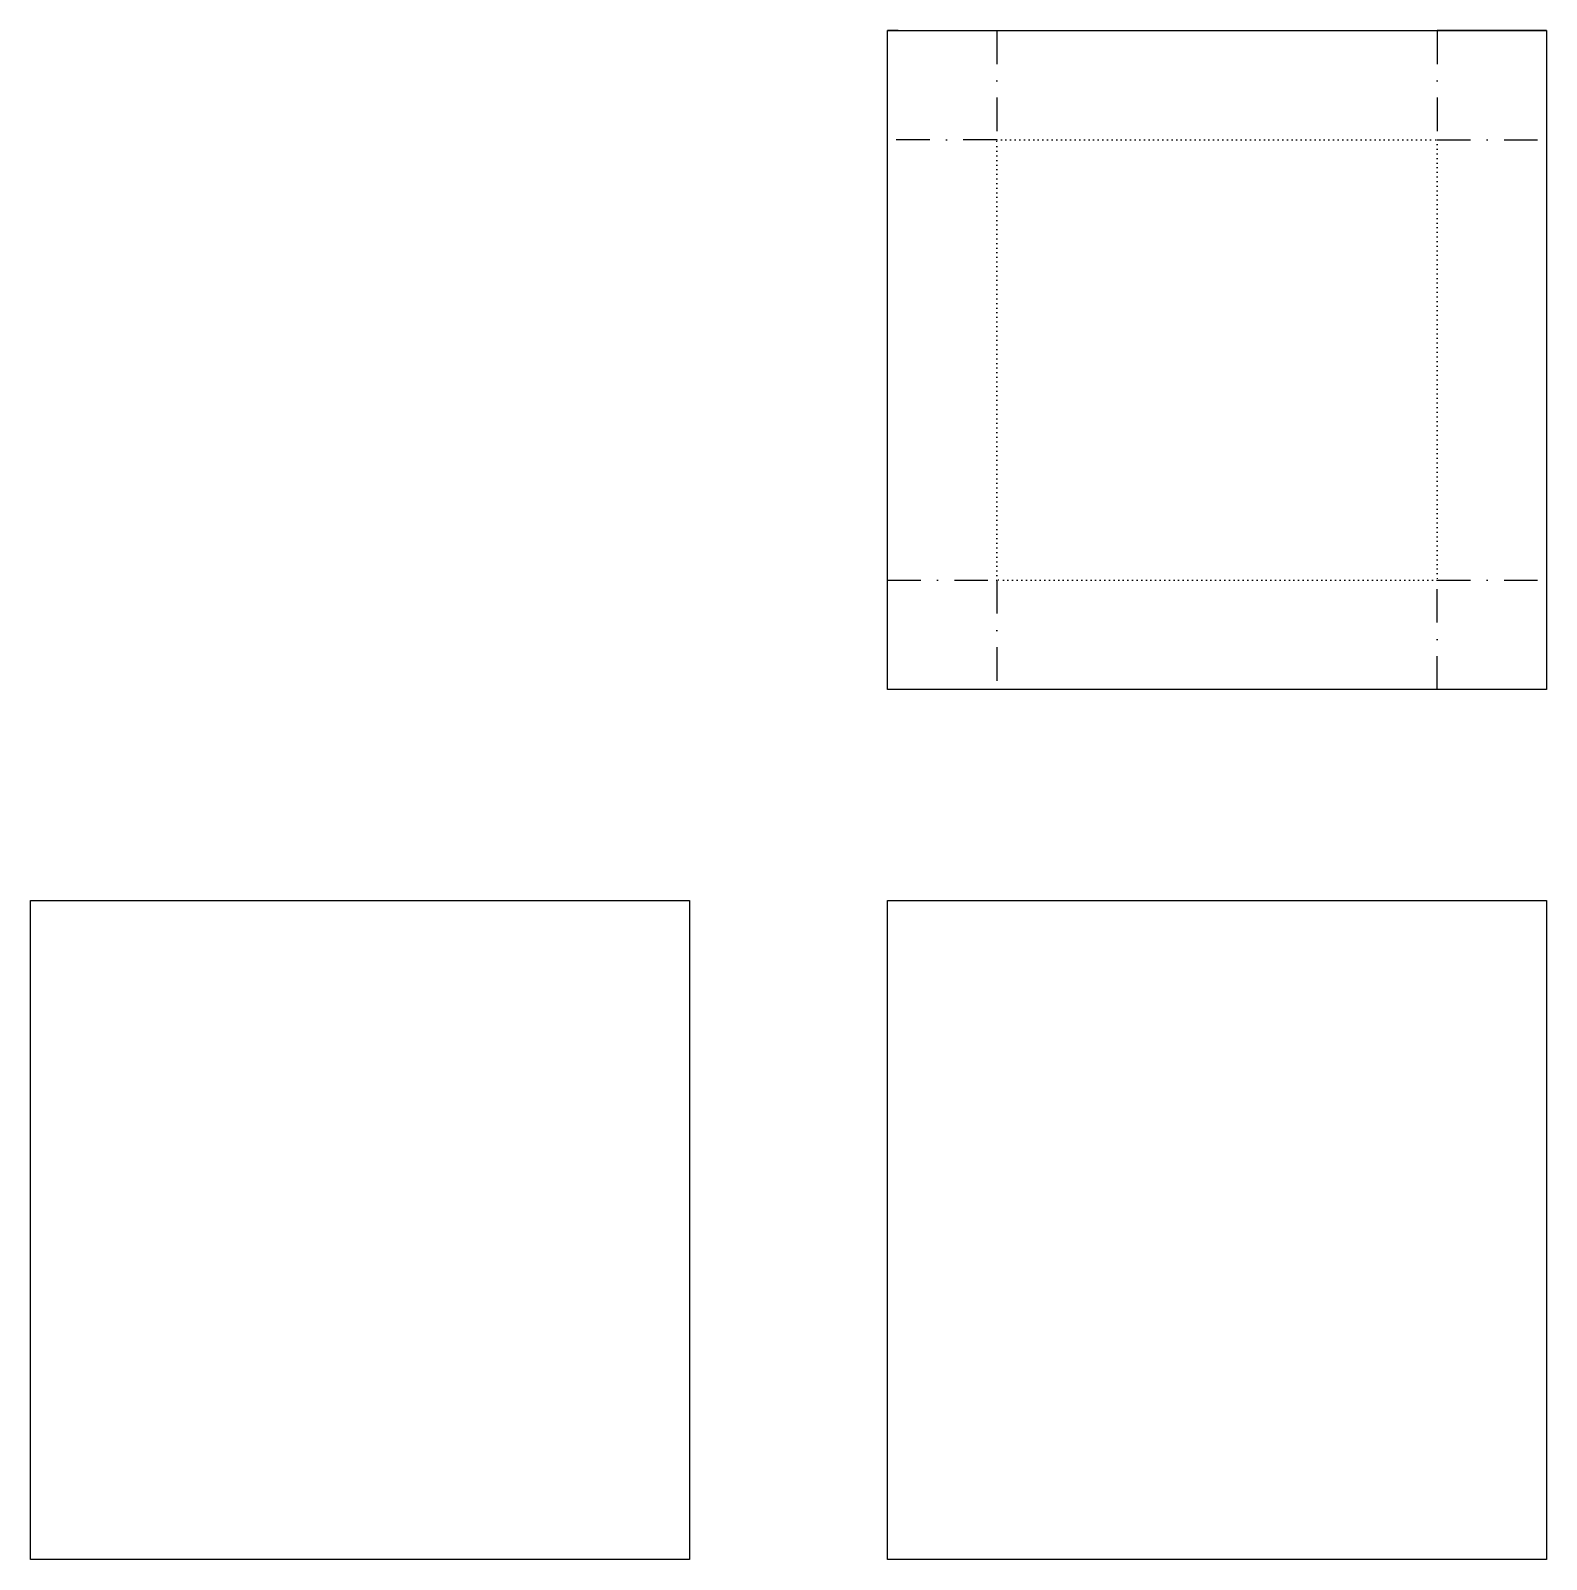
# Model space of a CAD drawing. Header units: millimetres. Extents: x 5010 to 17309, y 2740 to 13512.
# Drawn here: x 6650 to 7800, y 3990 to 5150 of the extents above; entities that cross this region are included whole.
import ezdxf

# ---------------------------------------------------------------- set-up
doc = ezdxf.new("R2010")
doc.units = ezdxf.units.MM
doc.linetypes.add('ACAD_ISO07W100', pattern=[3.5, 0.5, -3])
doc.linetypes.add('TRAZO_Y_PUNTOX2', pattern=[50.8, 25.4, -12.7, 0, -12.7])
doc.layers.add('Cotas', color=253, linetype='Continuous')

msp = doc.modelspace()

# ---------------------------------------------------------------- linework, layer by layer
at = {"layer": 'Cotas'}
for p, q in [((7300, 5150), (7383, 5150)), ((7800, 5150), (7717, 5150)), ((7300, 4650), (7300, 4733)), ((7800, 4650), (7717, 4650))]:
    msp.add_line(p, q, dxfattribs=at)
at = {"layer": 'Cotas', "linetype": 'TRAZO_Y_PUNTOX2'}
for p, q in [((7383, 5150), (7383, 5067)), ((7717, 5150), (7717, 5067)), ((7383, 5067), (7300, 5067)), ((7717, 5067), (7800, 5067)), ((7300, 4733), (7383, 4733)), ((7383, 4733), (7383, 4650)), ((7717, 4650), (7717, 4733)), ((7717, 4733), (7800, 4733))]:
    msp.add_line(p, q, dxfattribs=at)
at = {"layer": 'Cotas', "linetype": 'ACAD_ISO07W100'}
for p, q in [((7383, 4733), (7383, 5067)), ((7383, 5067), (7717, 5067)), ((7717, 5067), (7717, 4733)), ((7717, 4733), (7383, 4733))]:
    msp.add_line(p, q, dxfattribs=at)
at = {"layer": 'Cotas'}
msp.add_lwpolyline([(7300, 5150), (7308.3, 5150), (7308.3, 5150), (7300, 5150)], close=True, dxfattribs=at)
at = {"layer": 'Defpoints'}
for p, q in [((7300, 4650), (7300, 5150)), ((7300, 5150), (7800, 5150)), ((7800, 5150), (7800, 4650)), ((7800, 4650), (7300, 4650)), ((6650, 3990), (6650, 4490)), ((6650, 4490), (7150, 4490)), ((7150, 4490), (7150, 4490)), ((7150, 4490), (7150, 3990)), ((7300, 3990), (7300, 4490)), ((7300, 4490), (7800, 4490)), ((7800, 4490), (7800, 4490)), ((7800, 4490), (7800, 3990)), ((7150, 3990), (6650, 3990)), ((7150, 3990), (7150, 3990)), ((7800, 3990), (7300, 3990))]:
    msp.add_line(p, q, dxfattribs=at)

doc.saveas('drawing.dxf')
